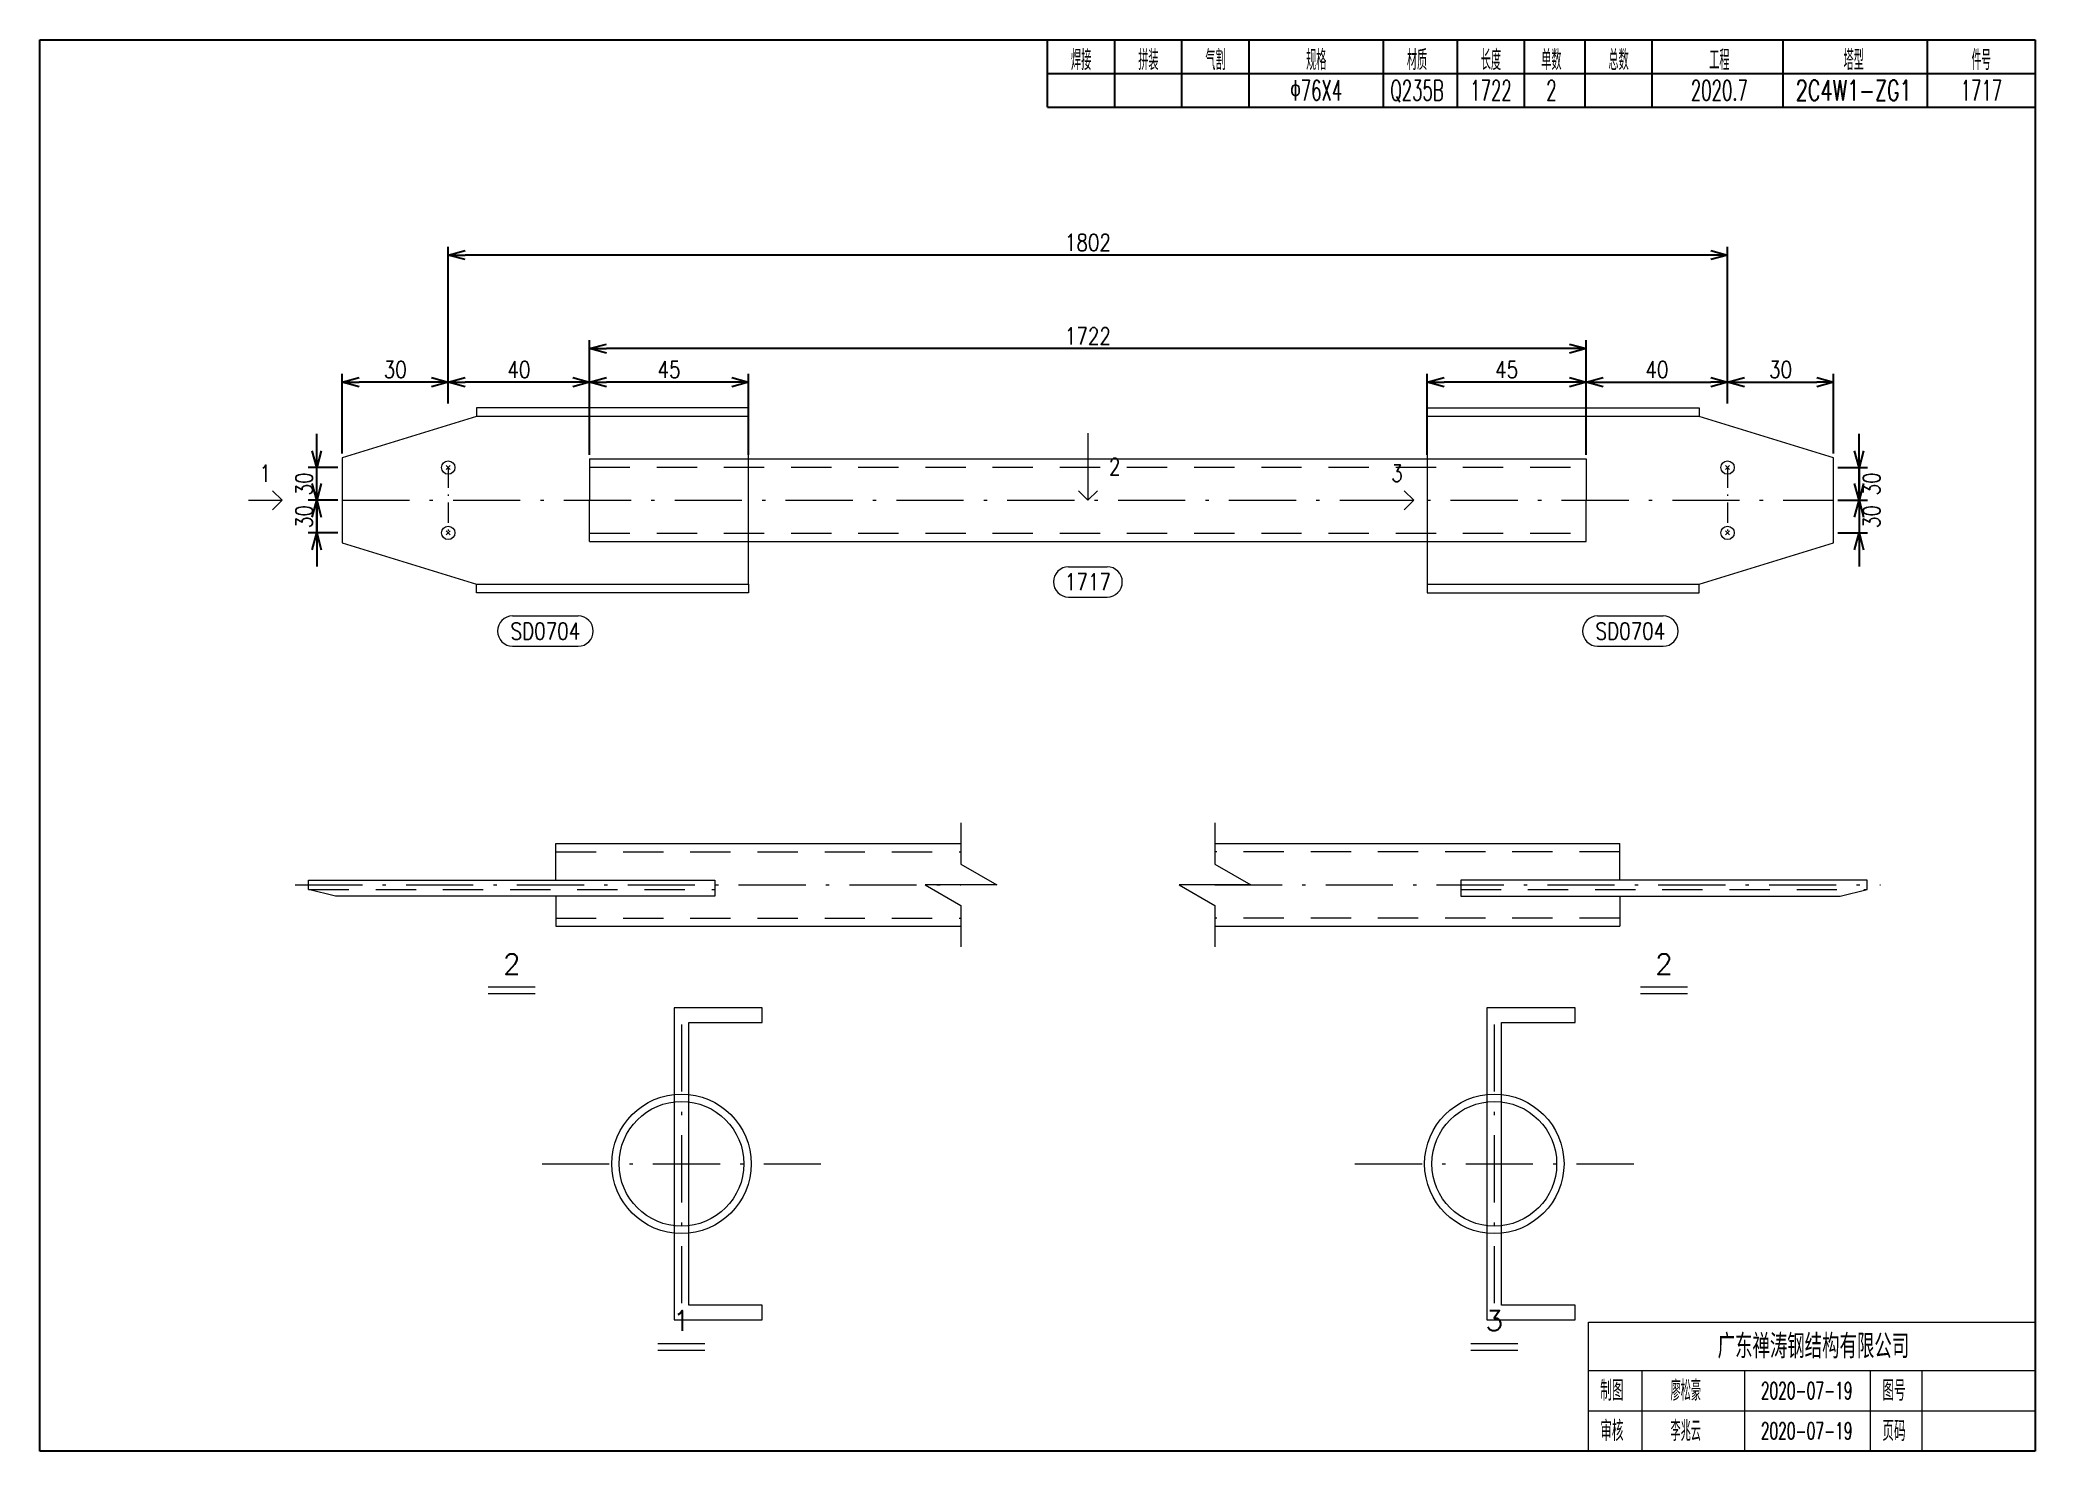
# Model space of a CAD drawing. Extents: x 154981 to 165753, y -86801 to -82885.
# Drawn here: x 160194.1 to 160491.1, y -83946.7 to -83736.7 of the extents above; entities that cross this region are included whole.
import ezdxf
from ezdxf.enums import TextEntityAlignment as Align

# ---------------------------------------------------------------- set-up
doc = ezdxf.new("R2010")
doc.units = 0
doc.header["$MEASUREMENT"] = 0
for name, pattern in [('一点画线', [5.2, 3, -1, 0.2, -1]), ('长一点画线', [16.5, 10, -3, 0.5, -3]), ('长虚线', [10, 6, -4])]:
    doc.linetypes.add(name, pattern=pattern)
doc.layers.get('0').update_dxf_attribs({"linetype": 'CONTINUOUS', "lineweight": 25})
doc.layers.get('Defpoints').update_dxf_attribs({"linetype": 'CONTINUOUS'})
doc.layers.add('4', color=7, linetype='CONTINUOUS', lineweight=25)
doc.layers.add('5', color=7, linetype='CONTINUOUS', lineweight=25)
doc.styles.add('DimFont', font='simplex.shx', dxfattribs={"width": 0.8, "bigfont": 'gbhzfs.shx'})
doc.styles.get("Standard").update_dxf_attribs({"font": 'simplex.shx', "width": 0.7, "height": 3, "bigfont": 'gbhzfs.shx'})
doc.dimstyles.new('DHDxfDimStyleOpen30', dxfattribs={"dimtxt": 2.5, "dimasz": 2.5, "dimexe": 1.25, "dimexo": 0.625, "dimtad": 2, "dimtxsty": 'DimFont', "dimblk": 'OPEN30', "dimblk1": 'OPEN30', "dimblk2": 'OPEN30', "dimcen": 2.5, "dimadec": 0, "dimazin": 0, "dimtfac": 1, "dimtmove": 0, "dimatfit": 3, "dimfxl": 0, "dimarcsym": 0})

msp = doc.modelspace()

# ---------------------------------------------------------------- texts
at = {"layer": '4', "color": 1, "linetype": 'Continuous', "lineweight": 25}
for s, width, p in [('焊接', 0.7, (160349.11666, -83739.66733)), ('拼装', 0.7, (160359.11666, -83739.66733)), ('气割', 0.7, (160369.11666, -83739.66733)), ('规格', 0.7, (160384.11666, -83739.66733)), ('材质', 0.7, (160399.11666, -83739.66733)), ('长度', 0.7, (160410.11666, -83739.66733)), ('单数', 0.7, (160419.11666, -83739.66733)), ('总数', 0.7, (160429.11666, -83739.66733)), ('工程', 0.7, (160444.11666, -83739.66733)), ('塔型', 0.7, (160464.11666, -83739.66733)), ('件号', 0.6, (160483.11666, -83739.66733)), ('Φ76X4', 0.6, (160384.11666, -83744.16733)), ('Q235B', 0.6, (160399.11666, -83744.16733)), ('1722', 0.6, (160410.11666, -83744.16733)), ('2', 0.6, (160419.11666, -83744.16733)), ('2020.7', 0.6, (160444.11666, -83744.16733)), ('2C4W1-ZG1', 0.7, (160464.11666, -83744.16733)), ('1717', 0.6, (160483.11666, -83744.16733))]:
    msp.add_text(s, height=3, dxfattribs=dict(at, width=width)).set_placement(p, align=Align.MIDDLE_CENTER)
at = {"layer": '4', "color": 1, "linetype": 'Continuous', "lineweight": 13}
msp.add_text('广东禅涛钢结构有限公司', height=3.6, dxfattribs=at).set_placement((160458.11666, -83931.06733), align=Align.MIDDLE_CENTER)
for s, height, width, p in [('制图', 3, 0.8, (160428.11666, -83937.66733)), ('廖松豪', 3, 0.7, (160439.11666, -83937.66733)), ('2020-07-19', 2.5, 0.6, (160457.11666, -83937.66733)), ('图号', 3, 0.8, (160470.11666, -83937.66733)), ('审核', 3, 0.8, (160428.11666, -83943.66733)), ('李兆云', 3, 0.7, (160439.11666, -83943.66733)), ('2020-07-19', 2.5, 0.6, (160457.11666, -83943.66733)), ('页码', 3, 0.8, (160470.11666, -83943.66733))]:
    msp.add_text(s, height=height, dxfattribs=dict(at, width=width)).set_placement(p, align=Align.MIDDLE_CENTER)
at = {"layer": '5', "color": 6, "linetype": 'Continuous', "lineweight": 13, "width": 0.8}
for s, p in [('1', (160227.66866, -83801.16733)), ('2', (160354.11666, -83800.16733)), ('3', (160396.12666, -83801.16733)), ('1717', (160350.11666, -83817.32333)), ('SD0704', (160269.36166, -83824.64133)), ('SD0704', (160430.87166, -83824.64133))]:
    msp.add_text(s, height=2.5, dxfattribs=at).set_placement(p, align=Align.MIDDLE_CENTER)
at = {"layer": '5', "color": 7, "linetype": 'Continuous', "lineweight": 13}
for s, p in [('2', (160264.36166, -83876.57333)), ('2', (160435.87166, -83876.57333)), ('1', (160289.61666, -83929.66733)), ('3', (160410.61666, -83929.66733))]:
    msp.add_text(s, height=3, dxfattribs=at).set_placement(p, align=Align.BOTTOM_CENTER)

# ---------------------------------------------------------------- blocks, each defined once
blk = doc.blocks.new('_OPEN30')
at = {"color": 0, "linetype": 'ByBlock', "lineweight": -2}
for p, q in [((-1, 0.27), (0, 0)), ((0, 0), (-1, -0.27)), ((0, 0), (-1, 0))]:
    blk.add_line(p, q, dxfattribs=at)
blk = doc.blocks.new('*D336')
at = {"layer": '5', "color": 3, "linetype": 'Continuous', "lineweight": -2}
for p, q in [((160254.9, -83790.77), (160254.9, -83767.44)), ((160442.84, -83768.69), (160257.4, -83768.69)), ((160445.34, -83790.77), (160445.34, -83767.44))]:
    blk.add_line(p, q, dxfattribs=at)
at = {"layer": 'Defpoints', "color": 0, "linetype": 'Continuous'}
for p in [(160254.9, -83768.69), (160254.9, -83791.4), (160445.34, -83791.4)]:
    blk.add_point(p, dxfattribs=at)
at = {"layer": '5', "color": 3, "linetype": 'Continuous', "lineweight": -2, "xscale": 2.5, "yscale": 2.5, "zscale": 2.5, "rotation": 180}
blk.add_blockref('_OPEN30', (160254.9, -83768.69), dxfattribs=at)
at = {"layer": '5', "color": 3, "linetype": 'Continuous', "lineweight": -2, "xscale": 2.5, "yscale": 2.5, "zscale": 2.5}
blk.add_blockref('_OPEN30', (160445.34, -83768.69), dxfattribs=at)
at = {"layer": '5', "color": 6, "linetype": 'Continuous', "lineweight": 13, "insert": (160350.12, -83766.81), "char_height": 2.5, "attachment_point": 5, "line_spacing_factor": 0.6, "style": 'DimFont'}
blk.add_mtext('1802', dxfattribs=at)
blk = doc.blocks.new('*D337')
at = {"layer": '5', "color": 3, "linetype": 'Continuous', "lineweight": -2}
for p, q in [((160275.94, -83798.39), (160275.94, -83781.35)), ((160421.8, -83782.6), (160278.44, -83782.6)), ((160424.3, -83798.39), (160424.3, -83781.35))]:
    blk.add_line(p, q, dxfattribs=at)
at = {"layer": 'Defpoints', "color": 0, "linetype": 'Continuous'}
for p in [(160275.94, -83782.6), (160275.94, -83799.01), (160424.3, -83799.01)]:
    blk.add_point(p, dxfattribs=at)
at = {"layer": '5', "color": 3, "linetype": 'Continuous', "lineweight": -2, "xscale": 2.5, "yscale": 2.5, "zscale": 2.5, "rotation": 180}
blk.add_blockref('_OPEN30', (160275.94, -83782.6), dxfattribs=at)
at = {"layer": '5', "color": 3, "linetype": 'Continuous', "lineweight": -2, "xscale": 2.5, "yscale": 2.5, "zscale": 2.5}
blk.add_blockref('_OPEN30', (160424.3, -83782.6), dxfattribs=at)
at = {"layer": '5', "color": 6, "linetype": 'Continuous', "lineweight": 13, "insert": (160350.12, -83780.72), "char_height": 2.5, "attachment_point": 5, "line_spacing_factor": 0.6, "style": 'DimFont'}
blk.add_mtext('1722', dxfattribs=at)
blk = doc.blocks.new('*D338')
at = {"layer": '5', "color": 3, "linetype": 'Continuous', "lineweight": -2}
for p, q in [((160464.92, -83797.81), (160464.92, -83795.31)), ((160461.74, -83800.31), (160466.17, -83800.31)), ((160464.92, -83800.31), (160464.92, -83805.17)), ((160461.74, -83805.17), (160466.17, -83805.17)), ((160464.92, -83807.67), (160464.92, -83810.17))]:
    blk.add_line(p, q, dxfattribs=at)
at = {"layer": 'Defpoints', "color": 0, "linetype": 'Continuous'}
for p in [(160461.12, -83800.31), (160461.12, -83805.17), (160464.92, -83805.17)]:
    blk.add_point(p, dxfattribs=at)
at = {"layer": '5', "color": 3, "linetype": 'Continuous', "lineweight": -2, "xscale": 2.5, "yscale": 2.5, "zscale": 2.5}
for p, rotation in [((160464.92, -83800.31), 270), ((160464.92, -83805.17), 90)]:
    blk.add_blockref('_OPEN30', p, dxfattribs=dict(at, rotation=rotation))
at = {"layer": '5', "color": 6, "linetype": 'Continuous', "lineweight": 13, "insert": (160466.79, -83802.74), "char_height": 2.5, "attachment_point": 5, "rotation": 90, "line_spacing_factor": 0.6, "style": 'DimFont'}
blk.add_mtext('30', dxfattribs=at)
blk = doc.blocks.new('*D339')
at = {"layer": '5', "color": 3, "linetype": 'Continuous', "lineweight": -2}
for p, q in [((160464.92, -83802.67), (160464.92, -83800.17)), ((160461.74, -83805.17), (160466.17, -83805.17)), ((160464.92, -83805.17), (160464.92, -83810.03)), ((160461.74, -83810.03), (160466.17, -83810.03)), ((160464.92, -83812.53), (160464.92, -83815.03))]:
    blk.add_line(p, q, dxfattribs=at)
at = {"layer": 'Defpoints', "color": 0, "linetype": 'Continuous'}
for p in [(160461.12, -83805.17), (160461.12, -83810.03), (160464.92, -83810.03)]:
    blk.add_point(p, dxfattribs=at)
at = {"layer": '5', "color": 3, "linetype": 'Continuous', "lineweight": -2, "xscale": 2.5, "yscale": 2.5, "zscale": 2.5}
for p, rotation in [((160464.92, -83805.17), 270), ((160464.92, -83810.03), 90)]:
    blk.add_blockref('_OPEN30', p, dxfattribs=dict(at, rotation=rotation))
at = {"layer": '5', "color": 6, "linetype": 'Continuous', "lineweight": 13, "insert": (160466.79, -83807.6), "char_height": 2.5, "attachment_point": 5, "rotation": 90, "line_spacing_factor": 0.6, "style": 'DimFont'}
blk.add_mtext('30', dxfattribs=at)
blk = doc.blocks.new('*D340')
at = {"layer": '5', "color": 3, "linetype": 'Continuous', "lineweight": -2}
for p, q in [((160445.34, -83790.77), (160445.34, -83786.35)), ((160461.12, -83798.22), (160461.12, -83786.35)), ((160447.84, -83787.6), (160458.62, -83787.6))]:
    blk.add_line(p, q, dxfattribs=at)
at = {"layer": 'Defpoints', "color": 0, "linetype": 'Continuous'}
for p in [(160461.12, -83787.6), (160445.34, -83791.4), (160461.12, -83798.85)]:
    blk.add_point(p, dxfattribs=at)
at = {"layer": '5', "color": 3, "linetype": 'Continuous', "lineweight": -2, "xscale": 2.5, "yscale": 2.5, "zscale": 2.5, "rotation": 180}
blk.add_blockref('_OPEN30', (160445.34, -83787.6), dxfattribs=at)
at = {"layer": '5', "color": 3, "linetype": 'Continuous', "lineweight": -2, "xscale": 2.5, "yscale": 2.5, "zscale": 2.5}
blk.add_blockref('_OPEN30', (160461.12, -83787.6), dxfattribs=at)
at = {"layer": '5', "color": 6, "linetype": 'Continuous', "lineweight": 13, "insert": (160453.23, -83785.72), "char_height": 2.5, "attachment_point": 5, "line_spacing_factor": 0.6, "style": 'DimFont'}
blk.add_mtext('30', dxfattribs=at)
blk = doc.blocks.new('*D341')
at = {"layer": '5', "color": 3, "linetype": 'Continuous', "lineweight": -2}
for p, q in [((160424.3, -83798.39), (160424.3, -83786.35)), ((160445.34, -83790.77), (160445.34, -83786.35)), ((160426.8, -83787.6), (160442.84, -83787.6))]:
    blk.add_line(p, q, dxfattribs=at)
at = {"layer": 'Defpoints', "color": 0, "linetype": 'Continuous'}
for p in [(160445.34, -83787.6), (160445.34, -83791.4), (160424.3, -83799.01)]:
    blk.add_point(p, dxfattribs=at)
at = {"layer": '5', "color": 3, "linetype": 'Continuous', "lineweight": -2, "xscale": 2.5, "yscale": 2.5, "zscale": 2.5, "rotation": 180}
blk.add_blockref('_OPEN30', (160424.3, -83787.6), dxfattribs=at)
at = {"layer": '5', "color": 3, "linetype": 'Continuous', "lineweight": -2, "xscale": 2.5, "yscale": 2.5, "zscale": 2.5}
blk.add_blockref('_OPEN30', (160445.34, -83787.6), dxfattribs=at)
at = {"layer": '5', "color": 6, "linetype": 'Continuous', "lineweight": 13, "insert": (160434.82, -83785.72), "char_height": 2.5, "attachment_point": 5, "line_spacing_factor": 0.6, "style": 'DimFont'}
blk.add_mtext('40', dxfattribs=at)
blk = doc.blocks.new('*D342')
at = {"layer": '5', "color": 3, "linetype": 'Continuous', "lineweight": -2}
for p, q in [((160400.63, -83798.39), (160400.63, -83786.35)), ((160424.3, -83798.39), (160424.3, -83786.35)), ((160421.8, -83787.6), (160403.13, -83787.6))]:
    blk.add_line(p, q, dxfattribs=at)
at = {"layer": 'Defpoints', "color": 0, "linetype": 'Continuous'}
for p in [(160400.63, -83787.6), (160400.63, -83799.01), (160424.3, -83799.01)]:
    blk.add_point(p, dxfattribs=at)
at = {"layer": '5', "color": 3, "linetype": 'Continuous', "lineweight": -2, "xscale": 2.5, "yscale": 2.5, "zscale": 2.5, "rotation": 180}
blk.add_blockref('_OPEN30', (160400.63, -83787.6), dxfattribs=at)
at = {"layer": '5', "color": 3, "linetype": 'Continuous', "lineweight": -2, "xscale": 2.5, "yscale": 2.5, "zscale": 2.5}
blk.add_blockref('_OPEN30', (160424.3, -83787.6), dxfattribs=at)
at = {"layer": '5', "color": 6, "linetype": 'Continuous', "lineweight": 13, "insert": (160412.46, -83785.72), "char_height": 2.5, "attachment_point": 5, "line_spacing_factor": 0.6, "style": 'DimFont'}
blk.add_mtext('45', dxfattribs=at)
blk = doc.blocks.new('*D343')
at = {"layer": '5', "color": 3, "linetype": 'Continuous', "lineweight": -2}
for p, q in [((160235.32, -83797.81), (160235.32, -83795.31)), ((160238.49, -83800.31), (160234.07, -83800.31)), ((160235.32, -83805.17), (160235.32, -83800.31)), ((160238.49, -83805.17), (160234.07, -83805.17)), ((160235.32, -83807.67), (160235.32, -83810.17))]:
    blk.add_line(p, q, dxfattribs=at)
at = {"layer": 'Defpoints', "color": 0, "linetype": 'Continuous'}
for p in [(160235.32, -83800.31), (160239.12, -83800.31), (160239.12, -83805.17)]:
    blk.add_point(p, dxfattribs=at)
at = {"layer": '5', "color": 3, "linetype": 'Continuous', "lineweight": -2, "xscale": 2.5, "yscale": 2.5, "zscale": 2.5}
for p, rotation in [((160235.32, -83800.31), 270), ((160235.32, -83805.17), 90)]:
    blk.add_blockref('_OPEN30', p, dxfattribs=dict(at, rotation=rotation))
at = {"layer": '5', "color": 6, "linetype": 'Continuous', "lineweight": 13, "insert": (160233.44, -83802.74), "char_height": 2.5, "attachment_point": 5, "rotation": 90, "line_spacing_factor": 0.6, "style": 'DimFont'}
blk.add_mtext('30', dxfattribs=at)
blk = doc.blocks.new('*D344')
at = {"layer": '5', "color": 3, "linetype": 'Continuous', "lineweight": -2}
for p, q in [((160235.32, -83802.67), (160235.32, -83800.17)), ((160238.49, -83805.17), (160234.07, -83805.17)), ((160235.32, -83810.03), (160235.32, -83805.17)), ((160238.49, -83810.03), (160234.07, -83810.03)), ((160235.32, -83812.53), (160235.32, -83815.03))]:
    blk.add_line(p, q, dxfattribs=at)
at = {"layer": 'Defpoints', "color": 0, "linetype": 'Continuous'}
for p in [(160235.32, -83805.17), (160239.12, -83805.17), (160239.12, -83810.03)]:
    blk.add_point(p, dxfattribs=at)
at = {"layer": '5', "color": 3, "linetype": 'Continuous', "lineweight": -2, "xscale": 2.5, "yscale": 2.5, "zscale": 2.5}
for p, rotation in [((160235.32, -83805.17), 270), ((160235.32, -83810.03), 90)]:
    blk.add_blockref('_OPEN30', p, dxfattribs=dict(at, rotation=rotation))
at = {"layer": '5', "color": 6, "linetype": 'Continuous', "lineweight": 13, "insert": (160233.44, -83807.6), "char_height": 2.5, "attachment_point": 5, "rotation": 90, "line_spacing_factor": 0.6, "style": 'DimFont'}
blk.add_mtext('30', dxfattribs=at)
blk = doc.blocks.new('*D345')
at = {"layer": '5', "color": 3, "linetype": 'Continuous', "lineweight": -2}
for p, q in [((160239.12, -83798.22), (160239.12, -83786.35)), ((160254.9, -83790.77), (160254.9, -83786.35)), ((160252.4, -83787.6), (160241.62, -83787.6))]:
    blk.add_line(p, q, dxfattribs=at)
at = {"layer": 'Defpoints', "color": 0, "linetype": 'Continuous'}
for p in [(160239.12, -83787.6), (160254.9, -83791.4), (160239.12, -83798.85)]:
    blk.add_point(p, dxfattribs=at)
at = {"layer": '5', "color": 3, "linetype": 'Continuous', "lineweight": -2, "xscale": 2.5, "yscale": 2.5, "zscale": 2.5, "rotation": 180}
blk.add_blockref('_OPEN30', (160239.12, -83787.6), dxfattribs=at)
at = {"layer": '5', "color": 3, "linetype": 'Continuous', "lineweight": -2, "xscale": 2.5, "yscale": 2.5, "zscale": 2.5}
blk.add_blockref('_OPEN30', (160254.9, -83787.6), dxfattribs=at)
at = {"layer": '5', "color": 6, "linetype": 'Continuous', "lineweight": 13, "insert": (160247.01, -83785.72), "char_height": 2.5, "attachment_point": 5, "line_spacing_factor": 0.6, "style": 'DimFont'}
blk.add_mtext('30', dxfattribs=at)
blk = doc.blocks.new('*D346')
at = {"layer": '5', "color": 3, "linetype": 'Continuous', "lineweight": -2}
for p, q in [((160254.9, -83790.77), (160254.9, -83786.35)), ((160275.94, -83798.39), (160275.94, -83786.35)), ((160273.44, -83787.6), (160257.4, -83787.6))]:
    blk.add_line(p, q, dxfattribs=at)
at = {"layer": 'Defpoints', "color": 0, "linetype": 'Continuous'}
for p in [(160254.9, -83787.6), (160254.9, -83791.4), (160275.94, -83799.01)]:
    blk.add_point(p, dxfattribs=at)
at = {"layer": '5', "color": 3, "linetype": 'Continuous', "lineweight": -2, "xscale": 2.5, "yscale": 2.5, "zscale": 2.5, "rotation": 180}
blk.add_blockref('_OPEN30', (160254.9, -83787.6), dxfattribs=at)
at = {"layer": '5', "color": 3, "linetype": 'Continuous', "lineweight": -2, "xscale": 2.5, "yscale": 2.5, "zscale": 2.5}
blk.add_blockref('_OPEN30', (160275.94, -83787.6), dxfattribs=at)
at = {"layer": '5', "color": 6, "linetype": 'Continuous', "lineweight": 13, "insert": (160265.42, -83785.72), "char_height": 2.5, "attachment_point": 5, "line_spacing_factor": 0.6, "style": 'DimFont'}
blk.add_mtext('40', dxfattribs=at)
blk = doc.blocks.new('*D347')
at = {"layer": '5', "color": 3, "linetype": 'Continuous', "lineweight": -2}
for p, q in [((160275.94, -83798.39), (160275.94, -83786.35)), ((160299.61, -83798.39), (160299.61, -83786.35)), ((160297.11, -83787.6), (160278.44, -83787.6))]:
    blk.add_line(p, q, dxfattribs=at)
at = {"layer": 'Defpoints', "color": 0, "linetype": 'Continuous'}
for p in [(160275.94, -83787.6), (160275.94, -83799.01), (160299.61, -83799.01)]:
    blk.add_point(p, dxfattribs=at)
at = {"layer": '5', "color": 3, "linetype": 'Continuous', "lineweight": -2, "xscale": 2.5, "yscale": 2.5, "zscale": 2.5, "rotation": 180}
blk.add_blockref('_OPEN30', (160275.94, -83787.6), dxfattribs=at)
at = {"layer": '5', "color": 3, "linetype": 'Continuous', "lineweight": -2, "xscale": 2.5, "yscale": 2.5, "zscale": 2.5}
blk.add_blockref('_OPEN30', (160299.61, -83787.6), dxfattribs=at)
at = {"layer": '5', "color": 6, "linetype": 'Continuous', "lineweight": 13, "insert": (160287.77, -83785.72), "char_height": 2.5, "attachment_point": 5, "line_spacing_factor": 0.6, "style": 'DimFont'}
blk.add_mtext('45', dxfattribs=at)
blk = doc.blocks.new('CTDHK')
at = {"color": 0, "linetype": 'Continuous'}
for p, q in [((0, 210), (297, 210)), ((0, 0), (0, 210)), ((297, 210), (297, 0)), ((297, 0), (0, 0))]:
    blk.add_line(p, q, dxfattribs=at)

# ---------------------------------------------------------------- dimensions: what is measured, and where the dimension line sits
at = {"layer": '5', "color": 6, "linetype": 'Continuous', "lineweight": 13}
for base, p1, p2, text, picture, middle in [((160254.89666, -83768.68733), (160445.33666, -83791.39733), (160254.89666, -83791.39733), '1802', '*D336', (160350.11666, -83768.68733)), ((160275.93666, -83782.59733), (160424.29666, -83799.01133), (160275.93666, -83799.01133), '1722', '*D337', (160350.11666, -83782.59733)), ((160239.11666, -83787.59733), (160254.89666, -83791.39733), (160239.11666, -83798.84933), '30', '*D345', (160247.00666, -83787.59733)), ((160254.89666, -83787.59733), (160275.93666, -83799.01133), (160254.89666, -83791.39733), '40', '*D346', (160265.41666, -83787.59733)), ((160275.93666, -83787.59733), (160299.60666, -83799.01133), (160275.93666, -83799.01133), '45', '*D347', (160287.77166, -83787.59733)), ((160400.62666, -83787.59733), (160424.29666, -83799.01133), (160400.62666, -83799.01133), '45', '*D342', (160412.46166, -83787.59733)), ((160445.33666, -83787.59733), (160424.29666, -83799.01133), (160445.33666, -83791.39733), '40', '*D341', (160434.81666, -83787.59733)), ((160461.11666, -83787.59733), (160445.33666, -83791.39733), (160461.11666, -83798.84933), '30', '*D340', (160453.22666, -83787.59733))]:
    dim = msp.add_linear_dim(base=base, p1=p1, p2=p2, text=text, dimstyle='DHDxfDimStyleOpen30', override={"dimtxt": 2.5, "dimclrd": 3, "dimclre": 3, "dimclrt": 6}, dxfattribs=at)
    dim.commit()
    dim.dimension.update_dxf_attribs({"geometry": picture, "text_midpoint": middle, "dimtype": 160})
for base, p1, p2, picture, middle in [((160235.31666, -83800.30733), (160239.11666, -83805.16733), (160239.11666, -83800.30733), '*D343', (160235.31666, -83802.73733)), ((160464.91666, -83805.16733), (160461.11666, -83800.30733), (160461.11666, -83805.16733), '*D338', (160464.91666, -83802.73733)), ((160235.31666, -83805.16733), (160239.11666, -83810.02733), (160239.11666, -83805.16733), '*D344', (160235.31666, -83807.59733)), ((160464.91666, -83810.02733), (160461.11666, -83805.16733), (160461.11666, -83810.02733), '*D339', (160464.91666, -83807.59733))]:
    dim = msp.add_linear_dim(base=base, p1=p1, p2=p2, angle=90, text='30', dimstyle='DHDxfDimStyleOpen30', override={"dimtxt": 2.5, "dimclrd": 3, "dimclre": 3, "dimclrt": 6}, dxfattribs=at)
    dim.commit()
    dim.dimension.update_dxf_attribs({"geometry": picture, "text_midpoint": middle, "dimtype": 160})

# ---------------------------------------------------------------- linework, layer by layer
at = {"layer": '4', "color": 1, "linetype": 'Continuous', "lineweight": 25}
for p, q in [((160344.11666, -83746.66733), (160344.11666, -83736.66733)), ((160354.11666, -83746.66733), (160354.11666, -83736.66733)), ((160364.11666, -83746.66733), (160364.11666, -83736.66733)), ((160374.11666, -83746.66733), (160374.11666, -83736.66733)), ((160394.11666, -83746.66733), (160394.11666, -83736.66733)), ((160405.11666, -83746.66733), (160405.11666, -83736.66733)), ((160415.11666, -83746.66733), (160415.11666, -83736.66733)), ((160424.11666, -83746.66733), (160424.11666, -83736.66733)), ((160434.11666, -83746.66733), (160434.11666, -83736.66733)), ((160453.61666, -83746.66733), (160453.61666, -83736.66733)), ((160475.11666, -83746.66733), (160475.11666, -83736.66733)), ((160344.11666, -83741.66733), (160491.11666, -83741.66733)), ((160344.11666, -83746.66733), (160491.11666, -83746.66733))]:
    msp.add_line(p, q, dxfattribs=at)
at = {"layer": '4', "color": 1, "linetype": 'Continuous', "lineweight": 18}
for p, q in [((160424.61666, -83946.66733), (160424.61666, -83927.46733)), ((160424.61666, -83927.46733), (160491.11666, -83927.46733)), ((160424.61666, -83934.66733), (160491.11666, -83934.66733)), ((160432.61666, -83946.66733), (160432.61666, -83934.66733)), ((160447.91666, -83946.66733), (160447.91666, -83934.66733)), ((160466.61666, -83946.66733), (160466.61666, -83934.66733)), ((160474.31666, -83946.66733), (160474.31666, -83934.66733)), ((160424.61666, -83940.66733), (160491.11666, -83940.66733))]:
    msp.add_line(p, q, dxfattribs=at)
msp.add_lwpolyline([(160194.11666, -83736.66733), (160194.11666, -83946.66733), (160491.11666, -83946.66733), (160491.11666, -83736.66733)], close=True, dxfattribs=at)
at = {"layer": '5', "color": 7, "linetype": 'Continuous', "lineweight": 13}
for p, q in [((160259.10466, -83791.39733), (160259.10466, -83792.69333)), ((160299.60666, -83791.39733), (160259.10466, -83791.39733)), ((160299.60666, -83792.69333), (160299.60666, -83791.39733)), ((160400.62666, -83791.39733), (160441.12866, -83791.39733)), ((160400.62666, -83792.69333), (160400.62666, -83791.39733)), ((160441.12866, -83791.39733), (160441.12866, -83792.69333)), ((160259.10466, -83792.69333), (160239.11666, -83798.84933)), ((160299.60666, -83792.69333), (160259.10466, -83792.69333)), ((160299.60666, -83817.64133), (160299.60666, -83792.69333)), ((160400.62666, -83792.69333), (160400.62666, -83817.64133)), ((160441.12866, -83792.69333), (160400.62666, -83792.69333)), ((160461.11666, -83798.84933), (160441.12866, -83792.69333)), ((160239.11666, -83798.84933), (160239.11666, -83811.48533)), ((160254.59666, -83800.00733), (160255.19666, -83800.60733)), ((160255.19666, -83800.00733), (160254.59666, -83800.60733)), ((160275.93666, -83799.01133), (160275.93666, -83805.16733)), ((160275.93666, -83799.01133), (160424.29666, -83799.01133)), ((160424.29666, -83799.01133), (160424.29666, -83805.16733)), ((160445.63666, -83800.60733), (160445.03666, -83800.00733)), ((160445.03666, -83800.60733), (160445.63666, -83800.00733)), ((160461.11666, -83811.48533), (160461.11666, -83798.84933)), ((160275.93666, -83811.32333), (160275.93666, -83805.16733)), ((160424.29666, -83811.32333), (160424.29666, -83805.16733)), ((160254.59666, -83809.72733), (160255.19666, -83810.32733)), ((160255.19666, -83809.72733), (160254.59666, -83810.32733)), ((160445.63666, -83810.32733), (160445.03666, -83809.72733)), ((160445.03666, -83810.32733), (160445.63666, -83809.72733)), ((160239.11666, -83811.48533), (160259.10466, -83817.64133)), ((160275.93666, -83811.32333), (160424.29666, -83811.32333)), ((160441.12866, -83817.64133), (160461.11666, -83811.48533)), ((160259.10466, -83818.93733), (160259.10466, -83817.64133)), ((160259.10466, -83817.64133), (160299.60666, -83817.64133)), ((160299.60666, -83818.93733), (160259.10466, -83818.93733)), ((160299.60666, -83817.64133), (160299.60666, -83818.93733)), ((160400.62666, -83817.64133), (160400.62666, -83818.93733)), ((160400.62666, -83817.64133), (160441.12866, -83817.64133)), ((160400.62666, -83818.93733), (160441.12866, -83818.93733)), ((160441.12866, -83818.93733), (160441.12866, -83817.64133)), ((160331.21321, -83853.18333), (160331.21321, -83859.33933)), ((160369.02012, -83853.18333), (160369.02012, -83859.33933)), ((160270.93666, -83861.72533), (160270.93666, -83856.26133)), ((160270.93666, -83856.26133), (160331.21321, -83856.26133)), ((160369.02012, -83856.26133), (160429.29666, -83856.26133)), ((160429.29666, -83861.72533), (160429.29666, -83856.26133)), ((160331.21321, -83859.33933), (160336.54446, -83862.41733)), ((160369.02012, -83859.33933), (160374.35137, -83862.41733)), ((160234.11666, -83861.72533), (160294.60666, -83861.72533)), ((160234.11666, -83863.10933), (160234.11666, -83861.72533)), ((160238.11666, -83864.10933), (160234.11666, -83863.10933)), ((160294.60666, -83861.72533), (160294.60666, -83864.10933)), ((160325.88196, -83862.41733), (160331.21321, -83865.49533)), ((160336.54446, -83862.41733), (160325.88196, -83862.41733)), ((160363.68887, -83862.41733), (160369.02012, -83865.49533)), ((160374.35137, -83862.41733), (160363.68887, -83862.41733)), ((160405.62666, -83861.72533), (160405.62666, -83864.10933)), ((160466.11666, -83861.72533), (160405.62666, -83861.72533)), ((160462.11666, -83864.10933), (160466.11666, -83863.10933)), ((160466.11666, -83863.10933), (160466.11666, -83861.72533)), ((160294.60666, -83864.10933), (160238.11666, -83864.10933)), ((160270.93666, -83864.10933), (160270.93666, -83868.57333)), ((160331.21321, -83865.49533), (160331.21321, -83871.65133)), ((160369.02012, -83865.49533), (160369.02012, -83871.65133)), ((160405.62666, -83864.10933), (160462.11666, -83864.10933)), ((160429.29666, -83864.10933), (160429.29666, -83868.57333)), ((160270.93666, -83868.57333), (160331.21321, -83868.57333)), ((160369.02012, -83868.57333), (160429.29666, -83868.57333)), ((160260.86166, -83877.57333), (160267.86166, -83877.57333)), ((160260.86166, -83878.57333), (160267.86166, -83878.57333)), ((160432.37166, -83877.57333), (160439.37166, -83877.57333)), ((160432.37166, -83878.57333), (160439.37166, -83878.57333)), ((160288.52466, -83880.71233), (160288.52466, -83927.12233)), ((160301.62866, -83880.71233), (160288.52466, -83880.71233)), ((160301.62866, -83882.89633), (160301.62866, -83880.71233)), ((160409.52466, -83880.71233), (160409.52466, -83927.12233)), ((160422.62866, -83880.71233), (160409.52466, -83880.71233)), ((160422.62866, -83882.89633), (160422.62866, -83880.71233)), ((160290.70866, -83882.89633), (160301.62866, -83882.89633)), ((160290.70866, -83924.93833), (160290.70866, -83882.89633)), ((160411.70866, -83882.89633), (160422.62866, -83882.89633)), ((160411.70866, -83924.93833), (160411.70866, -83882.89633)), ((160301.62866, -83924.93833), (160290.70866, -83924.93833)), ((160301.62866, -83927.12233), (160301.62866, -83924.93833)), ((160422.62866, -83924.93833), (160411.70866, -83924.93833)), ((160422.62866, -83927.12233), (160422.62866, -83924.93833)), ((160288.52466, -83927.12233), (160301.62866, -83927.12233)), ((160409.52466, -83927.12233), (160422.62866, -83927.12233)), ((160286.11666, -83930.66733), (160293.11666, -83930.66733)), ((160286.11666, -83931.66733), (160293.11666, -83931.66733)), ((160407.11666, -83930.66733), (160414.11666, -83930.66733)), ((160407.11666, -83931.66733), (160414.11666, -83931.66733))]:
    msp.add_line(p, q, dxfattribs=at)
at = {"layer": '5', "color": 6, "linetype": 'Continuous', "lineweight": 13}
for p, q in [((160350.11666, -83795.16733), (160350.11666, -83805.16733)), ((160230.16866, -83805.16733), (160228.75445, -83803.75312)), ((160350.11666, -83805.16733), (160348.70245, -83803.75312)), ((160350.11666, -83805.16733), (160351.53088, -83803.75312)), ((160398.62666, -83805.16733), (160397.21245, -83803.75312)), ((160225.16866, -83805.16733), (160230.16866, -83805.16733)), ((160230.16866, -83805.16733), (160228.75445, -83806.58155)), ((160393.62666, -83805.16733), (160398.62666, -83805.16733)), ((160398.62666, -83805.16733), (160397.21245, -83806.58155))]:
    msp.add_line(p, q, dxfattribs=at)
at = {"layer": '5', "color": 240, "linetype": '一点画线', "lineweight": 13}
for p, q in [((160254.89666, -83800.30733), (160254.89666, -83800.30733)), ((160254.89666, -83800.30733), (160254.89666, -83810.02733)), ((160445.33666, -83800.30733), (160445.33666, -83800.30733)), ((160445.33666, -83800.30733), (160445.33666, -83810.02733)), ((160254.89666, -83810.02733), (160254.89666, -83810.02733)), ((160445.33666, -83810.02733), (160445.33666, -83810.02733))]:
    msp.add_line(p, q, dxfattribs=at)
at = {"layer": '5', "color": 7, "linetype": '长虚线', "lineweight": 13}
for p, q in [((160275.93666, -83800.24253), (160424.29666, -83800.24253)), ((160275.93666, -83810.09213), (160424.29666, -83810.09213)), ((160270.93666, -83857.49253), (160331.21321, -83857.49253)), ((160429.29666, -83857.49253), (160369.02012, -83857.49253)), ((160234.11666, -83863.10933), (160294.60666, -83863.10933)), ((160405.62666, -83863.10933), (160466.11666, -83863.10933)), ((160270.93666, -83867.34213), (160331.21321, -83867.34213)), ((160429.29666, -83867.34213), (160369.02012, -83867.34213))]:
    msp.add_line(p, q, dxfattribs=at)
at = {"layer": '5', "color": 240, "linetype": '长一点画线', "lineweight": 13}
for p, q in [((160239.11666, -83805.16733), (160461.11666, -83805.16733)), ((160232.11666, -83862.41733), (160331.21321, -83862.41733)), ((160369.02012, -83862.41733), (160468.11666, -83862.41733)), ((160289.61666, -83883.16733), (160289.61666, -83924.66733)), ((160410.61666, -83883.16733), (160410.61666, -83924.66733)), ((160268.86666, -83903.91733), (160310.36666, -83903.91733)), ((160389.86666, -83903.91733), (160431.36666, -83903.91733))]:
    msp.add_line(p, q, dxfattribs=at)
at = {"layer": '5', "color": 3, "linetype": 'Continuous', "lineweight": 13}
for p, q in [((160347.24166, -83815.07333), (160352.99166, -83815.07333)), ((160347.24166, -83819.57333), (160352.99166, -83819.57333)), ((160264.48666, -83822.39133), (160274.23666, -83822.39133)), ((160425.99666, -83822.39133), (160435.74666, -83822.39133)), ((160264.48666, -83826.89133), (160274.23666, -83826.89133)), ((160425.99666, -83826.89133), (160435.74666, -83826.89133))]:
    msp.add_line(p, q, dxfattribs=at)
at = {"layer": '5', "color": 7, "linetype": 'Continuous', "lineweight": 13}
for centre, radius in [((160254.89666, -83800.30733), 1), ((160445.33666, -83800.30733), 1), ((160254.89666, -83810.02733), 1), ((160445.33666, -83810.02733), 1), ((160289.61666, -83903.91733), 10.374), ((160410.61666, -83903.91733), 10.374), ((160289.61666, -83903.91733), 9.282), ((160410.61666, -83903.91733), 9.282)]:
    msp.add_circle(centre, radius, dxfattribs=at)
at = {"layer": '5', "color": 3, "linetype": 'Continuous', "lineweight": 13}
for centre, start, end in [((160347.24166, -83817.32333), 90, 270), ((160352.99166, -83817.32333), 270, 90), ((160264.48666, -83824.64133), 90, 270), ((160274.23666, -83824.64133), 270, 90), ((160425.99666, -83824.64133), 90, 270), ((160435.74666, -83824.64133), 270, 90)]:
    msp.add_arc(centre, 2.25, start, end, dxfattribs=at)

# ---------------------------------------------------------------- block references
at = {"color": 2, "linetype": 'Continuous'}
msp.add_blockref('CTDHK', (160194.11666, -83946.66733), dxfattribs=at)

msp.set_redraw_order([(e.dxf.handle, doc.entitydb.next_handle()) for e in msp.query("TEXT MTEXT ATTDEF DIMENSION ARC_DIMENSION")])  # texts and dimensions are drawn at this point

doc.saveas('drawing.dxf')
